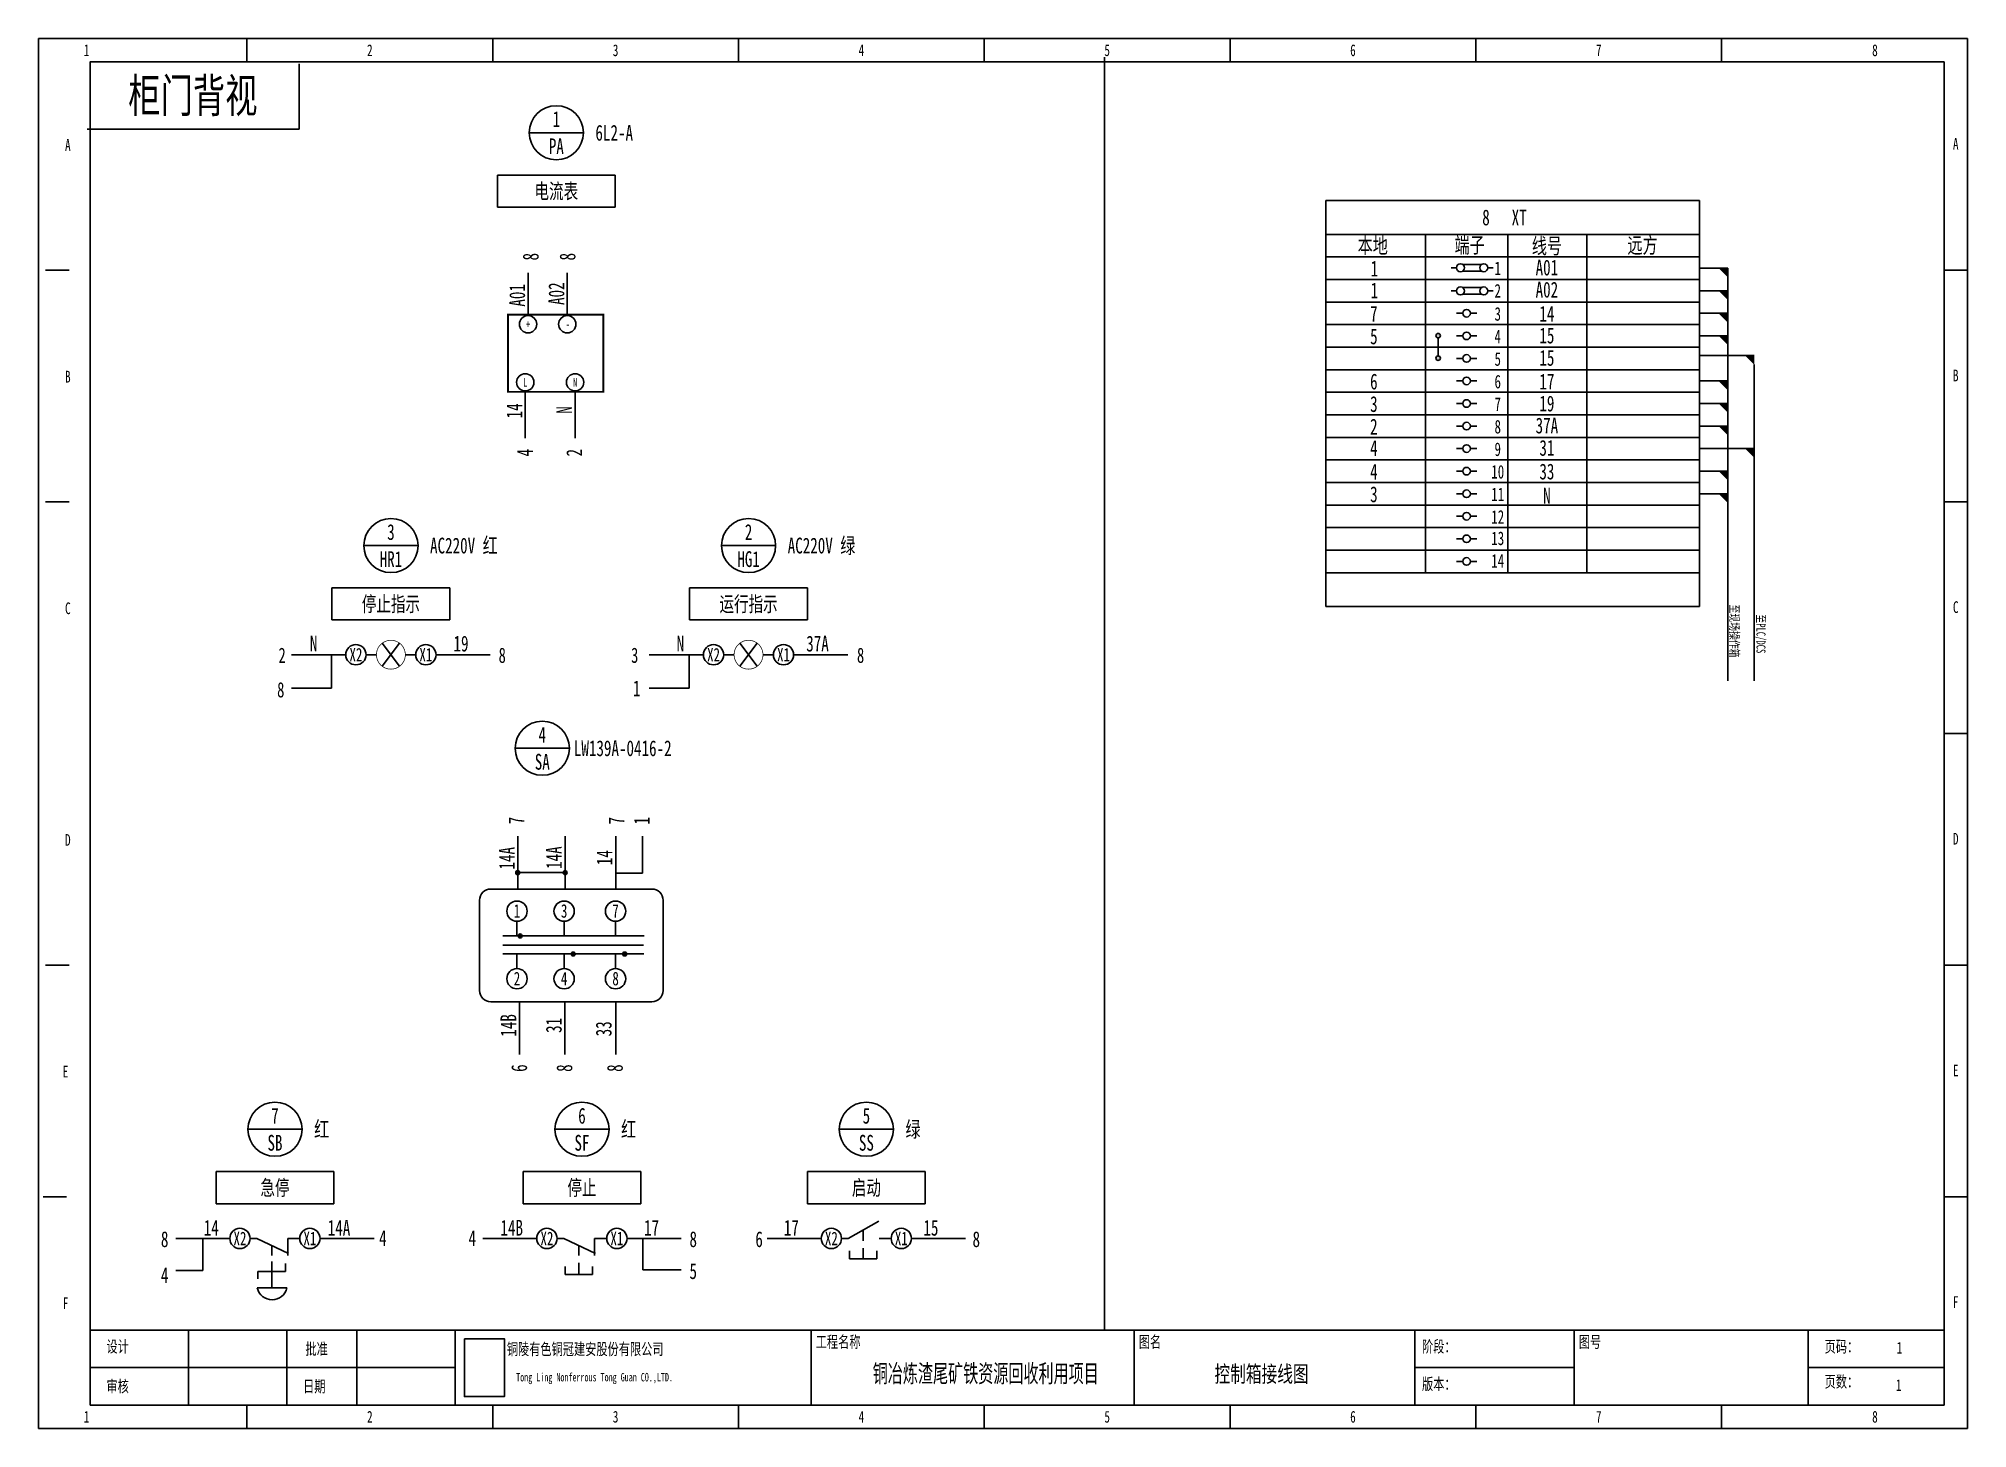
# Model space of a CAD drawing. Header units: millimetres. Extents: x 401220 to 2750366, y -101310 to 943175.
# Drawn here: x 1315105 to 1375724, y 334501 to 378199 of the extents above; entities that cross this region are included whole.
import ezdxf
from ezdxf.enums import TextEntityAlignment as Align

# ---------------------------------------------------------------- set-up
doc = ezdxf.new("R2010")
doc.units = ezdxf.units.MM
doc.linetypes.add('事故照明', pattern=[800, 600, 0, -200, 0])
doc.layers.add('SW', color=8, linetype='Continuous', lineweight=20)
doc.styles.add('IDQSTYLE', font='NSimSun.ttf', dxfattribs={"width": 0.7})
doc.styles.add('标准', font='NSimSun.ttf', dxfattribs={"width": 0.667})

msp = doc.modelspace()

# ---------------------------------------------------------------- texts
at = {"style": 'IDQSTYLE', "width": 0.7}
for s, p in [('1', (1316613.5, 377537.3)), ('2', (1325515, 377537.3)), ('3', (1333239.5, 377537.3)), ('4', (1340964, 377537.3)), ('5', (1348688.5, 377537.3)), ('6', (1356413, 377537.3)), ('7', (1364137.4, 377537.3)), ('8', (1372818.3, 377537.3)), ('A', (1316024.9, 374557.8)), ('A', (1375356.3, 374594.6)), ('B', (1316024.9, 367274.8)), ('B', (1375356.3, 367311.5)), ('C', (1316024.9, 359991.7)), ('C', (1375356.3, 360028.5)), ('D', (1316024.9, 352708.6)), ('D', (1375356.3, 352745.4)), ('E', (1315951.4, 345425.5)), ('E', (1375356.3, 345462.3)), ('F', (1315951.4, 338142.4)), ('F', (1375356.3, 338179.2)), ('1', (1316613.5, 334574.4)), ('2', (1325515, 334574.4)), ('3', (1333239.5, 334574.4)), ('4', (1340964, 334574.4)), ('5', (1348688.5, 334574.4)), ('6', (1356413, 334574.4)), ('7', (1364137.4, 334574.4)), ('8', (1372818.3, 334574.4))]:
    msp.add_text(s, height=368.6, dxfattribs=at).set_placement(p, align=Align.BOTTOM_CENTER)
msp.add_text('柜门背视', height=1063.64, dxfattribs=at).set_placement((1319954.3, 376427.7), align=Align.MIDDLE)
for s, height, p in [('1', 496.4, (1331376.6, 375663.8)), ('PA', 496.37, (1331376.6, 374812.9)), ('电流表', 478.64, (1331376.6, 373402)), ('8', 496.4, (1360593.8, 372576.2)), ('XT', 496.37, (1361636.3, 372574.2)), ('1', 496.4, (1357085.5, 370966.9)), ('1', 425.5, (1360963.4, 370978.7)), ('1', 496.4, (1357085.5, 370280.4)), ('2', 425.5, (1360963.4, 370269.6)), ('7', 496.4, (1357069.6, 369544.5)), ('+', 272.2, (1330488.4, 369218.8)), ('-', 272.2, (1331743.2, 369218.8)), ('3', 425.5, (1360963.4, 369542.1)), ('5', 496.4, (1357069.6, 368835.4)), ('4', 425.5, (1360963.4, 368833)), ('5', 425.5, (1360963.4, 368123.9)), ('@N421', 0.142, (1361281.7, 368142.3)), ('L', 272.2, (1330399.2, 367391.1)), ('N', 272.2, (1331967.8, 367391.1)), ('6', 496.4, (1357069.6, 367417.2)), ('6', 425.5, (1360963.4, 367414.8)), ('3', 496.4, (1357069.6, 366708.1)), ('7', 425.5, (1360963.4, 366705.7)), ('2', 496.4, (1357069.6, 365999)), ('8', 425.5, (1360963.4, 365996.6)), ('4', 496.4, (1357069.6, 365326.1)), ('9', 425.5, (1360963.4, 365287.5)), ('4', 496.4, (1357069.6, 364580.8)), ('10', 425.46, (1360963.4, 364578.4)), ('3', 496.4, (1357069.6, 363871.7)), ('11', 425.46, (1360963.4, 363869.3)), ('12', 425.46, (1360963.4, 363160.2)), ('3', 496.4, (1326179, 362684.5)), ('2', 496.4, (1337419, 362684.5)), ('13', 425.46, (1360963.4, 362487.5)), ('HR1', 496.37, (1326179, 361833.6)), ('HG1', 496.37, (1337419, 361833.6)), ('14', 425.46, (1360963.4, 361778.4)), ('停止指示', 478.64, (1326179, 360423.8)), ('运行指示', 478.64, (1337419, 360422.7)), ('2', 478.6, (1322759.4, 358810.7)), ('X2', 425.46, (1325078.5, 358827)), ('X1', 425.46, (1327276.7, 358827)), ('8', 478.6, (1329677.2, 358810.7)), ('3', 478.6, (1333840, 358810.7)), ('X2', 425.46, (1336318.5, 358827)), ('X1', 425.46, (1338516.7, 358827)), ('8', 478.6, (1340940, 358810.7)), ('8', 478.6, (1322716.1, 357725.1)), ('1', 496.4, (1333902.3, 357771.8)), ('4', 496.4, (1330935.1, 356312.4)), ('SA', 496.37, (1330935.1, 355461.5)), ('7', 496.4, (1322534.5, 344332.6)), ('6', 496.4, (1332182.3, 344332.6)), ('5', 496.4, (1341121.2, 344332.6)), ('SB', 496.37, (1322534.5, 343481.7)), ('SF', 496.37, (1332182.3, 343481.7)), ('SS', 496.37, (1341121.2, 343481.7)), ('急停', 478.64, (1322534.5, 342070.8)), ('停止', 478.64, (1332182.3, 342070.8)), ('启动', 478.64, (1341121.2, 342070.8)), ('X2', 425.46, (1321434, 340475.1)), ('X1', 425.46, (1323632.2, 340475.1)), ('X2', 425.46, (1331081.8, 340475.1)), ('X1', 425.46, (1333280, 340475.1)), ('X2', 425.46, (1340020.7, 340475.1)), ('X1', 425.46, (1342218.9, 340475.1)), ('控制箱接线图', 516, (1353540.4, 336214.9))]:
    msp.add_text(s, height=height, dxfattribs=at).set_placement(p, align=Align.MIDDLE_CENTER)
for s, height, p in [(' 6L2-A', 496.37, (1332369.3, 375238.4)), (' AC220V 红', 496.37, (1327171.7, 362259.1)), (' AC220V 绿', 496.37, (1338411.7, 362259.1)), ('LW139A-0416-2', 496.367, (1331927.8, 355887)), (' 红', 496.37, (1323527.2, 343907.1)), (' 红', 496.37, (1333175.1, 343907.1)), (' 绿', 496.37, (1342113.9, 343907.1))]:
    msp.add_text(s, height=height, dxfattribs=at).set_placement(p, align=Align.MIDDLE_LEFT)
for s, height, rotation, p in [('本地', 496.37, 359.999998, (1357035.4, 371447.6)), ('端子', 496.37, 359.999998, (1360080.7, 371461.5)), ('线号', 496.37, 359.999998, (1362507.9, 371433.4)), ('远方', 496.37, 359.999998, (1365515.2, 371452.2)), ('8', 496.4, 89.999998, (1330818.4, 371340.3)), ('8', 496.4, 89.999998, (1331976.3, 371340.3)), ('A01', 496.37, 359.999998, (1362507.9, 370751.7)), ('A01', 496.37, 89.999998, (1330394.1, 370125.5)), ('A02', 496.37, 89.999998, (1331627.2, 370178.6)), ('A02', 496.37, 359.999998, (1362507.9, 370057)), ('14', 496.37, 359.999998, (1362507.9, 369299.3)), ('15', 496.37, 359.999998, (1362507.9, 368614.5)), ('15', 496.37, 359.999998, (1362507.9, 367911.9)), ('17', 496.37, 359.999998, (1362507.9, 367165.7)), ('19', 496.37, 359.999998, (1362507.9, 366476.9)), ('14', 496.37, 89.999998, (1330304.9, 366492.8)), ('N', 496.4, 89.999998, (1331873.5, 366521.3)), ('37A', 496.37, 359.999998, (1362507.9, 365785.3)), ('31', 496.37, 359.999998, (1362507.9, 365082.5)), ('4', 496.4, 89.999998, (1330638.9, 365178.6)), ('2', 496.4, 89.999998, (1332187.9, 365178.6)), ('33', 496.37, 359.999998, (1362507.9, 364339.2)), ('N', 496.4, 359.999998, (1362507.9, 363578)), ('7', 496.4, 89.999998, (1330370.5, 353613.3)), ('7', 496.4, 89.999998, (1333512.9, 353607.1)), ('1', 496.4, 89.999998, (1334309.9, 353607.1)), ('14A', 496.37, 89.999998, (1330069.7, 352427.5)), ('14A', 496.37, 89.999998, (1331549.5, 352446.9)), ('14', 496.37, 89.999998, (1333136.6, 352446.9)), ('14B', 496.37, 89.999998, (1330118.7, 347171.9)), ('31', 496.37, 89.999998, (1331544.3, 347171.9)), ('33', 496.37, 89.999998, (1333113.1, 347064.8)), ('6', 496.4, 89.999998, (1330456.8, 345829.6)), ('8', 496.4, 89.999998, (1331877.3, 345829.6)), ('8', 496.4, 89.999998, (1333464.5, 345829.6)), ('8', 496.4, 359.999998, (1319067.4, 340202.9)), ('14', 496.37, 359.999998, (1320531.9, 340562.8)), ('14A', 496.37, 359.999998, (1324546.9, 340562.8)), ('4', 496.4, 359.999998, (1325924.8, 340234.5)), ('4', 496.4, 359.999998, (1328736.2, 340234.5)), ('14B', 496.37, 359.999998, (1329975.8, 340562.8)), ('17', 496.37, 359.999998, (1334370, 340562.8)), ('8', 496.4, 359.999998, (1335679.5, 340202.9)), ('6', 496.4, 359.999998, (1337749.5, 340202.9)), ('17', 496.37, 359.999998, (1338763.3, 340562.8)), ('15', 496.37, 359.999998, (1343149.2, 340562.8)), ('8', 496.4, 359.999998, (1344575.5, 340202.9)), ('4', 496.4, 359.999998, (1319067.4, 339069.3)), ('5', 496.4, 359.999998, (1335679.5, 339198.8))]:
    msp.add_text(s, height=height, rotation=rotation, dxfattribs=at).set_placement(p, align=Align.CENTER)
for s, p in [('至现场操作箱', (1368402.3, 360405.4)), ('至PLC/DCS', (1369236.6, 360095))]:
    msp.add_text(s, height=283.64, rotation=269.999995, dxfattribs=at).set_placement(p, align=Align.MIDDLE_LEFT)
for s, height, p in [('N', 496.4, (1323750.4, 358928.9)), ('19', 496.37, (1328381.5, 358928.9)), ('N', 496.4, (1335277.1, 358928.9)), ('37A', 496.37, (1339585.6, 358928.9)), ('1', 425.5, (1330140.7, 350559.3)), ('3', 425.5, (1331622.5, 350559.3)), ('7', 425.5, (1333239.8, 350559.3)), ('2', 425.5, (1330140.7, 348432.7)), ('4', 425.5, (1331622.5, 348432.7)), ('8', 425.5, (1333239.8, 348432.7)), ('1', 368.6, (1373590.7, 336855)), ('1', 368.6, (1373561.3, 335677.9))]:
    msp.add_text(s, height=height, dxfattribs=at).set_placement(p, align=Align.CENTER)
for s, p in [('设计', (1317238.8, 336781.4)), ('批准', (1323491.9, 336707.9)), ('工程名称', (1339529.4, 336928.6)), ('图名', (1349681.6, 336928.6)), ('阶段：', (1358583.2, 336781.4)), ('图号', (1363512.1, 336928.6)), ('页码：', (1371236.6, 336781.4)), ('审核', (1317238.8, 335530.8)), ('日期', (1323418.4, 335530.8)), ('版本：', (1358583.2, 335604.4)), ('页数：', (1371236.6, 335677.9))]:
    msp.add_text(s, height=368.57, dxfattribs=at).set_placement(p, align=Align.BOTTOM_LEFT)
for s, height, p in [('铜陵有色铜冠建安股份有限公司', 368.568, (1329820.3, 337180.8)), ('Tong Ling Nonferrous Tong Guan CO.,LTD.', 265.369, (1330114.5, 336245.1))]:
    msp.add_text(s, height=height, dxfattribs=at).set_placement(p, align=Align.TOP_LEFT)
at = {"layer": 'SW', "color": 4, "linetype": 'Continuous', "lineweight": 25, "style": '标准', "width": 0.62}
msp.add_text('铜冶炼渣尾矿铁资源回收利用项目', height=560, dxfattribs=at).set_placement((1344873.1, 335949.2), align=Align.CENTER)

# ---------------------------------------------------------------- hatches: boundary and pattern name
h = msp.add_hatch(color=256)
h.dxf.hatch_style = 1
h.paths.add_polyline_path([(1359160.2, 368859, 1), (1359018.4, 368859, 1)])
h.paths.add_polyline_path([(1359018.4, 368149.9, 1), (1359160.2, 368149.9, 1)])
h = msp.add_hatch(color=256)
h.dxf.hatch_style = 1
h.paths.add_polyline_path([(1330227.1, 351977, 0.4142136), (1330164, 352040.2), (1330164, 351913.9, 0.4142136)])
h.paths.add_polyline_path([(1330164, 352040.2, 0.4142136), (1330100.9, 351977, 0.4142136), (1330164, 351913.9)])
h = msp.add_hatch(color=256)
h.dxf.hatch_style = 1
h.paths.add_polyline_path([(1331715.7, 351977, 0.4142136), (1331652.6, 352040.2), (1331652.6, 351913.9, 0.4142136)])
h.paths.add_polyline_path([(1331652.6, 352040.2, 0.4142136), (1331589.5, 351977, 0.4142136), (1331652.6, 351913.9)])
h = msp.add_hatch(color=256)
h.dxf.hatch_style = 1
h.paths.add_polyline_path([(1330301.1, 349984.9, 1), (1330178.1, 349984.9)])
h.paths.add_polyline_path([(1330178.1, 349984.9, 1), (1330301.1, 349984.9)])
h = msp.add_hatch(color=256)
h.dxf.hatch_style = 1
h.paths.add_polyline_path([(1331845.8, 349417.6), (1331968.8, 349417.6, 1)])
h.paths.add_polyline_path([(1331968.8, 349417.6), (1331845.8, 349417.6, 1)])
h = msp.add_hatch(color=256)
h.dxf.hatch_style = 1
h.paths.add_polyline_path([(1333463.1, 349417.6), (1333586.1, 349417.6, 1)])
h.paths.add_polyline_path([(1333586.1, 349417.6), (1333463.1, 349417.6, 1)])

# ---------------------------------------------------------------- linework, layer by layer
at = {"ltscale": 4}
for p, q in [((1321652.8, 377463.7), (1321652.8, 378199.4)), ((1329377.3, 377463.7), (1329377.3, 378199.4)), ((1337101.7, 377463.7), (1337101.7, 378199.4)), ((1344826.2, 377463.7), (1344826.2, 378199.4)), ((1352550.7, 377463.7), (1352550.7, 378199.4)), ((1360275.2, 377463.7), (1360275.2, 378199.4)), ((1367999.7, 377463.7), (1367999.7, 378199.4)), ((1359665.8, 370993), (1359498.7, 370993)), ((1360818.8, 370993.1), (1360651.7, 370993.1)), ((1315326, 370916.3), (1316061.7, 370916.3)), ((1374988.5, 370916.3), (1375724.2, 370916.3)), ((1359665.5, 370264), (1359498.4, 370264)), ((1360818.4, 370264.1), (1360651.4, 370264.1)), ((1359863.5, 369561.8), (1359664.1, 369561.8)), ((1360102.7, 369561.8), (1360302, 369561.8)), ((1359863.5, 368852.7), (1359664.1, 368852.7)), ((1360102.7, 368852.7), (1360302, 368852.7)), ((1359863.5, 368143.6), (1359664.1, 368143.6)), ((1360102.7, 368143.6), (1360302, 368143.6)), ((1359863.5, 367434.5), (1359664.1, 367434.5)), ((1359863.5, 367434.5), (1359664.1, 367434.5)), ((1360102.7, 367434.5), (1360302, 367434.5)), ((1360102.7, 367434.5), (1360302, 367434.5)), ((1359863.5, 366725.4), (1359664.1, 366725.4)), ((1360102.7, 366725.4), (1360302, 366725.4)), ((1359863.5, 366016.3), (1359664.1, 366016.3)), ((1360102.7, 366016.3), (1360302, 366016.3)), ((1359863.5, 365307.2), (1359664.1, 365307.2)), ((1360102.7, 365307.2), (1360302, 365307.2)), ((1359863.5, 364598.1), (1359664.1, 364598.1)), ((1360102.7, 364598.1), (1360302, 364598.1)), ((1359863.5, 363889), (1359664.1, 363889)), ((1360102.7, 363889), (1360302, 363889)), ((1315326, 363633.2), (1316061.7, 363633.2)), ((1359863.5, 363179.9), (1359664.1, 363179.9)), ((1360102.7, 363179.9), (1360302, 363179.9)), ((1374988.5, 363633.2), (1375724.2, 363633.2)), ((1359863.5, 362470.8), (1359664.1, 362470.8)), ((1360102.7, 362470.8), (1360302, 362470.8)), ((1359863.5, 361761.7), (1359664.1, 361761.7)), ((1360102.7, 361761.7), (1360302, 361761.7)), ((1374988.5, 356350.1), (1375724.2, 356350.1)), ((1315326, 349067), (1316061.7, 349067)), ((1374988.5, 349067), (1375724.2, 349067)), ((1315252.5, 341784), (1315988.1, 341784)), ((1374988.5, 341784), (1375724.2, 341784)), ((1316723.8, 337590.7), (1374988.5, 337590.7)), ((1319813.6, 337590.7), (1319813.6, 335236.5)), ((1322903.4, 337590.7), (1322903.4, 335236.5)), ((1325110.4, 337590.7), (1325110.4, 335236.5)), ((1328200.2, 337590.7), (1328200.2, 335236.5)), ((1339382.3, 337590.7), (1339382.3, 335236.5)), ((1349534.5, 337590.7), (1349534.5, 335236.5)), ((1358362.5, 337590.7), (1358362.5, 335236.5)), ((1363365, 337590.7), (1363365, 335236.5)), ((1370721.7, 337590.7), (1370721.7, 335236.5)), ((1316723.8, 336413.6), (1328200.2, 336413.6)), ((1358362.5, 336413.6), (1363365, 336413.6)), ((1370721.7, 336413.6), (1374988.5, 336413.6)), ((1321652.8, 334500.9), (1321652.8, 335236.5)), ((1329377.3, 334500.9), (1329377.3, 335236.5)), ((1337101.7, 334500.9), (1337101.7, 335236.5)), ((1344826.2, 334500.9), (1344826.2, 335236.5)), ((1352550.7, 334500.9), (1352550.7, 335236.5)), ((1360275.2, 334500.9), (1360275.2, 335236.5)), ((1367999.7, 334500.9), (1367999.7, 335236.5))]:
    msp.add_line(p, q, dxfattribs=at)
for p, q in [((1324921.2, 377463.7), (1316723.8, 377463.7)), ((1348600.2, 377611.4), (1348600.2, 337590.7)), ((1316635.5, 375346), (1323295.7, 375346)), ((1330525.7, 375238.4), (1332227.5, 375238.4)), ((1329524.2, 373907.8), (1333229.1, 373907.8)), ((1329524.2, 372898.3), (1329524.2, 373907.8)), ((1333229.1, 373907.8), (1333229.1, 372898.3)), ((1333229.1, 372898.3), (1329524.2, 372898.3)), ((1355556.9, 373106), (1355556.9, 372042.4)), ((1355556.9, 373106), (1366902.5, 373106)), ((1355963.5, 373106), (1367309.1, 373106)), ((1367309.1, 373106), (1367309.1, 372042.4)), ((1355556.9, 372042.4), (1367309.1, 372042.4)), ((1355556.9, 372042.4), (1355556.9, 371333.3)), ((1358693.9, 372042.4), (1358693.9, 371333.3)), ((1361281.7, 372042.4), (1361281.7, 371333.3)), ((1363764.7, 372042.4), (1363764.7, 371333.3)), ((1367309.1, 372042.4), (1367309.1, 371333.3)), ((1355556.9, 371333.3), (1355556.9, 370624.2)), ((1355556.9, 371333.3), (1355556.9, 370624.2)), ((1355556.9, 371333.3), (1366902.5, 371333.3)), ((1355963.5, 371333.3), (1367309.1, 371333.3)), ((1358693.9, 371333.3), (1358693.9, 370624.2)), ((1359862, 371097.4), (1360455, 371097.2)), ((1361281.7, 371333.3), (1361281.7, 370624.2)), ((1363763.6, 371333.3), (1363763.6, 370624.2)), ((1367309.1, 371333.3), (1367309.1, 370624.2)), ((1367309.1, 371333.3), (1367309.1, 370624.2)), ((1330488.4, 369518.2), (1330488.4, 370837.7)), ((1331721.5, 369518.2), (1331721.5, 370837.7)), ((1331721.5, 369518.2), (1331721.5, 370401.2)), ((1355556.9, 370624.2), (1355556.9, 369915.1)), ((1355556.9, 370624.2), (1355556.9, 369915.1)), ((1355556.9, 370624.2), (1366902.5, 370624.2)), ((1355963.5, 370624.2), (1367309.1, 370624.2)), ((1358693.9, 370624.2), (1358693.9, 369915.1)), ((1359863.3, 370889.5), (1360454.9, 370889.2)), ((1361281.7, 370624.2), (1361281.7, 369915.1)), ((1363763.6, 370624.2), (1363763.6, 369915.1)), ((1367309.1, 370978.7), (1368189.5, 370978.7)), ((1367309.1, 370624.2), (1367309.1, 369915.1)), ((1367309.1, 370624.2), (1367309.1, 369915.1)), ((1368189.5, 358006.8), (1368189.5, 370978.7)), ((1355556.9, 369915.1), (1355556.9, 369206)), ((1355556.9, 369915.1), (1355556.9, 369206)), ((1355556.9, 369915.1), (1366902.5, 369915.1)), ((1355556.9, 369915.1), (1366902.5, 369915.1)), ((1355963.5, 369915.1), (1367309.1, 369915.1)), ((1355963.5, 369915.1), (1367309.1, 369915.1)), ((1358693.9, 369915.1), (1358693.9, 369206)), ((1359861.7, 370368.4), (1360454.7, 370368.2)), ((1359863, 370160.4), (1360454.6, 370160.2)), ((1361281.7, 369915.1), (1361281.7, 369206)), ((1363763.6, 369915.1), (1363763.6, 369206)), ((1367309.1, 370269.6), (1368189.5, 370269.6)), ((1367309.1, 369915.1), (1367309.1, 369206)), ((1367309.1, 369915.1), (1367309.1, 369206)), ((1355556.9, 369206), (1355556.9, 368496.9)), ((1355556.9, 369206), (1355556.9, 368496.9)), ((1355556.9, 369206), (1366902.5, 369206)), ((1355963.5, 369206), (1367309.1, 369206)), ((1358693.9, 369206), (1358693.9, 368496.9)), ((1361281.7, 369206), (1361281.7, 368496.9)), ((1363763.6, 369206), (1363763.6, 368496.9)), ((1367309.1, 369560.5), (1368189.5, 369560.5)), ((1367309.1, 369206), (1367309.1, 368496.9)), ((1367309.1, 369206), (1367309.1, 368496.9)), ((1359089.3, 368788), (1359089.3, 368504.4)), ((1367309.1, 368851.4), (1368189.5, 368851.4)), ((1355556.9, 368496.9), (1355556.9, 367787.8)), ((1355556.9, 368496.9), (1355556.9, 367787.8)), ((1355556.9, 368496.9), (1366902.5, 368496.9)), ((1355963.5, 368496.9), (1367309.1, 368496.9)), ((1358693.9, 368496.9), (1358693.9, 367787.8)), ((1359089.3, 368504.4), (1359089.3, 368220.8)), ((1361281.7, 368496.9), (1361281.7, 367787.8)), ((1363763.6, 368496.9), (1363763.6, 367787.8)), ((1367309.1, 368496.9), (1367309.1, 367787.8)), ((1367309.1, 368496.9), (1367309.1, 367787.8)), ((1367309.1, 368233.5), (1368189.5, 368233.5)), ((1367309.1, 368233.5), (1369023.9, 368233.5)), ((1355556.9, 367787.8), (1355556.9, 367078.7)), ((1355556.9, 367787.8), (1355556.9, 367078.7)), ((1355556.9, 367787.8), (1366902.5, 367787.8)), ((1355963.5, 367787.8), (1367309.1, 367787.8)), ((1358693.9, 367787.8), (1358693.9, 367078.7)), ((1361281.7, 367787.8), (1361281.7, 367078.7)), ((1363763.6, 367787.8), (1363763.6, 367078.7)), ((1367309.1, 367787.8), (1367309.1, 367078.7)), ((1367309.1, 367787.8), (1367309.1, 367078.7)), ((1367309.1, 367433.2), (1368189.5, 367433.2)), ((1369023.9, 358299.9), (1369023.9, 367949.8)), ((1330399.2, 367091.7), (1330399.2, 366789.3)), ((1330399.2, 365772.3), (1330399.2, 367091.7)), ((1330399.2, 365630.4), (1330399.2, 366949.8)), ((1331967.8, 367091.7), (1331967.8, 366595.8)), ((1331967.8, 365772.3), (1331967.8, 367091.7)), ((1331967.8, 365630.4), (1331967.8, 366949.8)), ((1355556.9, 367078.7), (1355556.9, 366369.6)), ((1355556.9, 367078.7), (1355556.9, 366369.6)), ((1355556.9, 367078.7), (1366902.5, 367078.7)), ((1355963.5, 367078.7), (1367309.1, 367078.7)), ((1358693.9, 367078.7), (1358693.9, 366369.6)), ((1361281.7, 367078.7), (1361281.7, 366369.6)), ((1363763.6, 367078.7), (1363763.6, 366369.6)), ((1367309.1, 367078.7), (1367309.1, 366369.6)), ((1367309.1, 367078.7), (1367309.1, 366369.6)), ((1355556.9, 366369.6), (1355556.9, 365660.5)), ((1355556.9, 366369.6), (1355556.9, 365660.5)), ((1355556.9, 366369.6), (1366902.5, 366369.6)), ((1355963.5, 366369.6), (1367309.1, 366369.6)), ((1358693.9, 366369.6), (1358693.9, 365660.5)), ((1361281.7, 366369.6), (1361281.7, 365660.5)), ((1363763.6, 366369.6), (1363763.6, 365660.5)), ((1367309.1, 366724.1), (1368189.5, 366724.1)), ((1367309.1, 366724.1), (1368189.5, 366724.1)), ((1367309.1, 366369.6), (1367309.1, 365660.5)), ((1367309.1, 366369.6), (1367309.1, 365660.5)), ((1355556.9, 365660.5), (1355556.9, 364951.4)), ((1355556.9, 365660.5), (1355556.9, 364951.4)), ((1355556.9, 365660.5), (1366902.5, 365660.5)), ((1355963.5, 365660.5), (1367309.1, 365660.5)), ((1358693.9, 365660.5), (1358693.9, 364951.4)), ((1361281.7, 365660.5), (1361281.7, 364951.4)), ((1363763.6, 365660.5), (1363763.6, 364951.4)), ((1367309.1, 366015.1), (1368189.5, 366015.1)), ((1367309.1, 366015.1), (1368189.5, 366015.1)), ((1367309.1, 365660.5), (1367309.1, 364951.4)), ((1355556.9, 364951.4), (1355556.9, 364242.3)), ((1355556.9, 364951.4), (1355556.9, 364242.3)), ((1355556.9, 364951.4), (1366902.5, 364951.4)), ((1355963.5, 364951.4), (1367309.1, 364951.4)), ((1358693.9, 364951.4), (1358693.9, 364242.3)), ((1361281.7, 364951.4), (1361281.7, 364242.3)), ((1363763.6, 364951.4), (1363763.6, 364242.3)), ((1367309.1, 365306), (1369023.9, 365306)), ((1367309.1, 364951.4), (1367309.1, 364242.3)), ((1367309.1, 364596.9), (1368143.4, 364596.9)), ((1367399.9, 364596.9), (1368189.5, 364596.9)), ((1355556.9, 364242.3), (1355556.9, 363533.2)), ((1355556.9, 364242.3), (1355556.9, 363533.2)), ((1355556.9, 364242.3), (1366902.5, 364242.3)), ((1355963.5, 364242.3), (1367309.1, 364242.3)), ((1358693.9, 364242.3), (1358693.9, 363533.2)), ((1361281.7, 364242.3), (1361281.7, 363533.2)), ((1363763.6, 364242.3), (1363763.6, 363533.2)), ((1367309.1, 364242.3), (1367309.1, 363533.2)), ((1367309.1, 364242.3), (1367309.1, 363533.2)), ((1367309.1, 363887.8), (1368189.5, 363887.8)), ((1355556.9, 363533.2), (1355556.9, 362824.1)), ((1355556.9, 363533.2), (1355556.9, 362824.1)), ((1355556.9, 363533.2), (1366902.5, 363533.2)), ((1355963.5, 363533.2), (1367309.1, 363533.2)), ((1358693.9, 363533.2), (1358693.9, 362824.1)), ((1361281.7, 363533.2), (1361281.7, 362824.1)), ((1363763.6, 363533.2), (1363763.6, 362824.1)), ((1367309.1, 363533.2), (1367309.1, 362824.1)), ((1367309.1, 363533.2), (1367309.1, 362824.1)), ((1355556.9, 362824.1), (1355556.9, 362115)), ((1355556.9, 362824.1), (1355556.9, 362115)), ((1355556.9, 362824.1), (1366902.5, 362824.1)), ((1355963.5, 362824.1), (1367309.1, 362824.1)), ((1358693.9, 362824.1), (1358693.9, 362115)), ((1361281.7, 362824.1), (1361281.7, 362115)), ((1363763.6, 362824.1), (1363763.6, 362115)), ((1367309.1, 362824.1), (1367309.1, 362115)), ((1367309.1, 362824.1), (1367309.1, 362115)), ((1325328.1, 362259.1), (1327029.9, 362259.1)), ((1336568.1, 362259.1), (1338269.9, 362259.1)), ((1355556.9, 362115), (1355556.9, 361405.9)), ((1355556.9, 362115), (1355556.9, 361405.9)), ((1355556.9, 362115), (1366902.5, 362115)), ((1355963.5, 362115), (1367309.1, 362115)), ((1358693.9, 362115), (1358693.9, 361405.9)), ((1361281.7, 362115), (1361281.7, 361405.9)), ((1363763.6, 362115), (1363763.6, 361405.9)), ((1367309.1, 362115), (1367309.1, 361405.9)), ((1367309.1, 362115), (1367309.1, 361405.9)), ((1355556.9, 361405.9), (1355556.9, 360696.8)), ((1355556.9, 361405.9), (1355556.9, 360696.8)), ((1355556.9, 361405.9), (1355556.9, 360342.3)), ((1355556.9, 361405.9), (1366902.5, 361405.9)), ((1355963.5, 361405.9), (1367309.1, 361405.9)), ((1367309.1, 361405.9), (1367309.1, 360696.8)), ((1367309.1, 361405.9), (1367309.1, 360696.8)), ((1367309.1, 361405.9), (1367309.1, 360342.3)), ((1324326.5, 360928.5), (1328031.5, 360928.5)), ((1324326.5, 359919), (1324326.5, 360928.5)), ((1328031.5, 360928.5), (1328031.5, 359919)), ((1335566.5, 360928.5), (1339271.5, 360928.5)), ((1335566.5, 359919), (1335566.5, 360928.5)), ((1339271.5, 360928.5), (1339271.5, 359919)), ((1355556.9, 361051.4), (1355556.9, 360342.3)), ((1355556.9, 361051.4), (1355556.9, 360342.3)), ((1368189.5, 360843.2), (1368189.5, 360417.8)), ((1369023.9, 360843.2), (1369023.9, 360417.8)), ((1355556.9, 360342.3), (1366902.5, 360342.3)), ((1355963.5, 360342.3), (1367309.1, 360342.3)), ((1368189.5, 360417.8), (1368189.5, 358006.8)), ((1369023.9, 360417.8), (1369023.9, 358006.8)), ((1328031.5, 359919), (1324326.5, 359919)), ((1339271.5, 359919), (1335566.5, 359919)), ((1325905.3, 359190.1), (1326449.9, 358464)), ((1337145.3, 359190.1), (1337689.9, 358464)), ((1324760.8, 358827), (1323059, 358827)), ((1324310.8, 358827), (1324310.8, 357777.2)), ((1325397.6, 358827), (1325610.3, 358827)), ((1325610.3, 358827), (1325723.8, 358827)), ((1326631.4, 358827), (1326744.9, 358827)), ((1326744.9, 358827), (1326957.6, 358827)), ((1327597.2, 358827), (1329299, 358827)), ((1336000.8, 358827), (1334299, 358827)), ((1335550.7, 358827), (1335550.7, 357777.2)), ((1336637.6, 358827), (1336850.3, 358827)), ((1336850.3, 358827), (1336963.8, 358827)), ((1337871.4, 358827), (1337984.8, 358827)), ((1337984.8, 358827), (1338197.6, 358827)), ((1338837.2, 358827), (1340539, 358827)), ((1324310.8, 357777.2), (1323059, 357777.2)), ((1335550.7, 357777.2), (1334299, 357777.2)), ((1330084.1, 355887), (1331786, 355887)), ((1330164, 351460.4), (1330164, 353122)), ((1331652.6, 351460.4), (1331652.6, 353122)), ((1333244.9, 351460.4), (1333244.9, 353122)), ((1334081.5, 351956.7), (1334081.5, 353122)), ((1330164, 351977), (1331652.6, 351977)), ((1333244.9, 351956.7), (1334081.5, 351956.7)), ((1328964.2, 351105.9), (1328964.2, 348269.5)), ((1333005.3, 351460.4), (1329318.8, 351460.4)), ((1332899.6, 351460.4), (1329318.8, 351460.4)), ((1334381.5, 351460.4), (1330694.9, 351460.4)), ((1334275.7, 351460.4), (1330694.9, 351460.4)), ((1334736, 348269.5), (1334736, 351105.9)), ((1330140.7, 350444.9), (1330140.7, 350268.5)), ((1331622.5, 350444.9), (1331622.5, 350268.5)), ((1333239.8, 350444.9), (1333239.8, 350268.5)), ((1330140.7, 349984.9), (1329699.1, 349984.9)), ((1329699.1, 349984.9), (1334137.9, 349984.9)), ((1330140.7, 350268.5), (1330140.7, 349984.9)), ((1331622.5, 350268.5), (1331622.5, 349984.9)), ((1333239.8, 350268.5), (1333239.8, 349984.9)), ((1329699.1, 349417.6), (1334130.6, 349417.6)), ((1330140.7, 349133.9), (1330140.7, 349417.6)), ((1331622.5, 349133.9), (1331622.5, 349417.6)), ((1333239.8, 349133.9), (1333239.8, 349417.6)), ((1330140.7, 349133.9), (1330140.7, 348960.4)), ((1331622.5, 349133.9), (1331622.5, 348960.4)), ((1333239.8, 349133.9), (1333239.8, 348960.4)), ((1329318.8, 347915), (1332969.2, 347915)), ((1330224.2, 346253.4), (1330224.2, 347915)), ((1330694.9, 347915), (1334381.5, 347915)), ((1331647.4, 346253.4), (1331647.4, 347915)), ((1333250.8, 346253.4), (1333250.8, 347915)), ((1321683.6, 343907.1), (1323385.4, 343907.1)), ((1331331.4, 343907.1), (1333033.2, 343907.1)), ((1340270.3, 343907.1), (1341972.1, 343907.1)), ((1320682, 342576.6), (1324387, 342576.6)), ((1320682, 341567.1), (1320682, 342576.6)), ((1324387, 342576.6), (1324387, 341567.1)), ((1330329.9, 342576.6), (1334034.8, 342576.6)), ((1330329.9, 341567.1), (1330329.9, 342576.6)), ((1334034.8, 342576.6), (1334034.8, 341567.1)), ((1339268.7, 342576.6), (1342973.7, 342576.6)), ((1339268.7, 341567.1), (1339268.7, 342576.6)), ((1342973.7, 342576.6), (1342973.7, 341567.1)), ((1324387, 341567.1), (1320682, 341567.1)), ((1334034.8, 341567.1), (1330329.9, 341567.1)), ((1342973.7, 341567.1), (1339268.7, 341567.1)), ((1340552.5, 340475.1), (1341508.2, 341022.2)), ((1341018.5, 340400), (1341018.5, 340733.9)), ((1321116.3, 340475.1), (1319414.5, 340475.1)), ((1320265.4, 340475.1), (1320265.4, 339463)), ((1321753.1, 340475.1), (1321965.8, 340475.1)), ((1321965.8, 340475.1), (1322964.6, 340001.2)), ((1322434.8, 339940.3), (1322434.8, 340252.6)), ((1322934, 340475.1), (1323313.1, 340475.1)), ((1322934, 340475.1), (1322934, 339943)), ((1323952.7, 340475.1), (1325654.5, 340475.1)), ((1330764.1, 340475.1), (1329062.3, 340475.1)), ((1331400.9, 340475.1), (1331613.6, 340475.1)), ((1331613.6, 340475.1), (1332612.4, 340001.2)), ((1332084.8, 339939.2), (1332084.8, 340251.5)), ((1332581.8, 340475.1), (1332960.9, 340475.1)), ((1332581.8, 340475.1), (1332581.8, 339943)), ((1333600.5, 340475.1), (1335302.4, 340475.1)), ((1334092.9, 340475.1), (1334092.9, 339585.7)), ((1339703, 340475.1), (1338001.2, 340475.1)), ((1340339.8, 340475.1), (1340552.5, 340475.1)), ((1340586.1, 340080.2), (1340586.1, 339836.7)), ((1341018.5, 339836.7), (1341018.5, 340170.5)), ((1341450.9, 339836.7), (1341450.9, 340080.2)), ((1341687.1, 340475.1), (1341517.8, 340475.1)), ((1341687.1, 340475.1), (1341899.8, 340475.1)), ((1342539.4, 340475.1), (1344241.2, 340475.1)), ((1322431.8, 339439.6), (1322431.8, 339751.9)), ((1322864.2, 339439.6), (1322864.2, 339683.1)), ((1331652.4, 339587.2), (1331652.4, 339343.7)), ((1332084.8, 339343.7), (1332084.8, 339703.6)), ((1332517.2, 339343.7), (1332517.2, 339587.2)), ((1334092.9, 339585.7), (1334092.9, 339485.5)), ((1334092.9, 339485.5), (1335302.4, 339485.5)), ((1340586.1, 339836.7), (1341450.9, 339836.7)), ((1320265.4, 339463), (1319414.5, 339463)), ((1321978.1, 338919.3), (1322911, 338919.3)), ((1321999.4, 339206.3), (1321999.4, 339439.6)), ((1321999.4, 339439.6), (1322864.2, 339439.6)), ((1322431.8, 339439.6), (1322431.8, 338919.3)), ((1331652.4, 339343.7), (1332517.2, 339343.7))]:
    msp.add_line(p, q)
at = {"linetype": '事故照明'}
msp.add_line((1329699.1, 349696.1), (1334116, 349696.1), dxfattribs=at)
at = {"ltscale": 4}
for points in [[(1315105.3, 334500.9), (1375724.2, 334500.9), (1375724.2, 378199.4), (1315105.3, 378199.4)], [(1316723.8, 335236.5), (1374988.5, 335236.5), (1374988.5, 377463.7), (1316723.8, 377463.7)]]:
    msp.add_lwpolyline(points, close=True, dxfattribs=at)
for points in [[(1323295.7, 375346), (1323295.7, 377406.8)], [(1326449.9, 359190.1), (1325905.3, 358464)], [(1337689.9, 359190.1), (1337145.3, 358464)]]:
    msp.add_lwpolyline(points)
msp.add_lwpolyline([(1329858.9, 369518.2, 54.4, 54.4, 0), (1329858.9, 367091.7, 54.4, 54.4, 0), (1332854.7, 367091.7, 54.4, 54.4, 0), (1332854.7, 369518.2, 54.4, 54.4, 0)], format="xyseb", close=True)
at = {"const_width": 22.7}
for points in [[(1325723.8, 358827, 1), (1326631.4, 358827, 1)], [(1336963.8, 358827, 1), (1337871.4, 358827, 1)]]:
    msp.add_lwpolyline(points, format="xyb", close=True, dxfattribs=at)
msp.add_lwpolyline([(1328488, 337323.2), (1329743.6, 337323.2), (1329743.6, 335503.4), (1328488, 335503.4)], close=True)
for centre, radius in [((1331376.6, 375238.4), 850.9), ((1330488.4, 369218.8), 272.2), ((1331721.5, 369218.8), 272.2), ((1359089.3, 368859), 70.9), ((1359089.3, 368149.9), 70.9), ((1330399.2, 367391.1), 272.2), ((1331967.8, 367391.1), 272.2), ((1326179, 362259.1), 850.9), ((1337419, 362259.1), 850.9), ((1325078.5, 358827), 319.1), ((1327276.7, 358827), 319.1), ((1336318.5, 358827), 319.1), ((1338516.7, 358827), 319.1), ((1330935.1, 355887), 850.9), ((1330164, 351977), 63.1), ((1331652.6, 351977), 63.1), ((1330140.7, 350764), 319.1), ((1331622.5, 350764), 319.1), ((1333239.8, 350764), 319.1), ((1330239.6, 349984.9), 61.5), ((1331907.3, 349417.6), 61.5), ((1333524.6, 349417.6), 61.5), ((1330140.7, 348641.3), 319.1), ((1331622.5, 348641.3), 319.1), ((1333239.8, 348641.3), 319.1), ((1322534.5, 343907.1), 850.9), ((1332182.3, 343907.1), 850.9), ((1341121.2, 343907.1), 850.9), ((1321434, 340475.1), 319.1), ((1323632.2, 340475.1), 319.1), ((1331081.8, 340475.1), 319.1), ((1333280, 340475.1), 319.1), ((1340020.7, 340475.1), 319.1), ((1342218.9, 340475.1), 319.1)]:
    msp.add_circle(centre, radius)
at = {"ltscale": 4}
for centre, radius in [((1359791.7, 370993), 125.9), ((1360525.8, 370993.1), 125.9), ((1359791.4, 370264), 125.9), ((1360525.5, 370264.1), 125.9), ((1359983.1, 369561.8), 119.6), ((1359983.1, 368852.7), 119.6), ((1359983.1, 368143.6), 119.6), ((1359983.1, 367434.5), 119.6), ((1359983.1, 367434.5), 119.6), ((1359983.1, 366725.4), 119.6), ((1359983.1, 366016.3), 119.6), ((1359983.1, 365307.2), 119.6), ((1359983.1, 364598.1), 119.6), ((1359983.1, 363889), 119.6), ((1359983.1, 363179.9), 119.6), ((1359983.1, 362470.8), 119.6), ((1359983.1, 361761.7), 119.6)]:
    msp.add_circle(centre, radius, dxfattribs=at)
for centre, radius, start, end in [((1329318.8, 351105.9), 354.5, 90, 180), ((1334381.5, 351105.9), 354.5, 0, 90), ((1329318.8, 348269.5), 354.5, 180, 270), ((1334381.5, 348269.5), 354.5, 270, 0), ((1322444.6, 339023.3), 477.9, 192.569255, 347.430745)]:
    msp.add_arc(centre, radius, start, end)
for p in [(1326177.6, 358827), (1337417.6, 358827)]:
    msp.add_point(p)
for points in [[(1368189.5, 370978.7), (1368189.5, 370695.1), (1367905.9, 370978.7)], [(1368189.5, 370269.6), (1368189.5, 369986), (1367905.9, 370269.6)], [(1368189.5, 369560.5), (1368189.5, 369276.9), (1367905.9, 369560.5)], [(1368189.5, 368851.4), (1368189.5, 368567.8), (1367905.9, 368851.4)], [(1369023.9, 368233.5), (1369023.9, 367949.8), (1368740.2, 368233.5)], [(1368189.5, 367433.2), (1368189.5, 367149.6), (1367905.9, 367433.2)], [(1368189.5, 366724.1), (1368189.5, 366440.5), (1367905.9, 366724.1)], [(1368189.5, 366015.1), (1368189.5, 365731.4), (1367905.9, 366015.1)], [(1369023.9, 365306), (1369023.9, 365022.3), (1368740.2, 365306)], [(1368189.5, 364596.9), (1368189.5, 364313.2), (1367905.9, 364596.9)], [(1368189.5, 363887.8), (1368189.5, 363604.1), (1367905.9, 363887.8)]]:
    msp.add_solid(points)

msp.set_redraw_order([(e.dxf.handle, doc.entitydb.next_handle()) for e in msp.query("TEXT MTEXT ATTDEF DIMENSION ARC_DIMENSION")])  # texts and dimensions are drawn at this point

doc.saveas('drawing.dxf')
